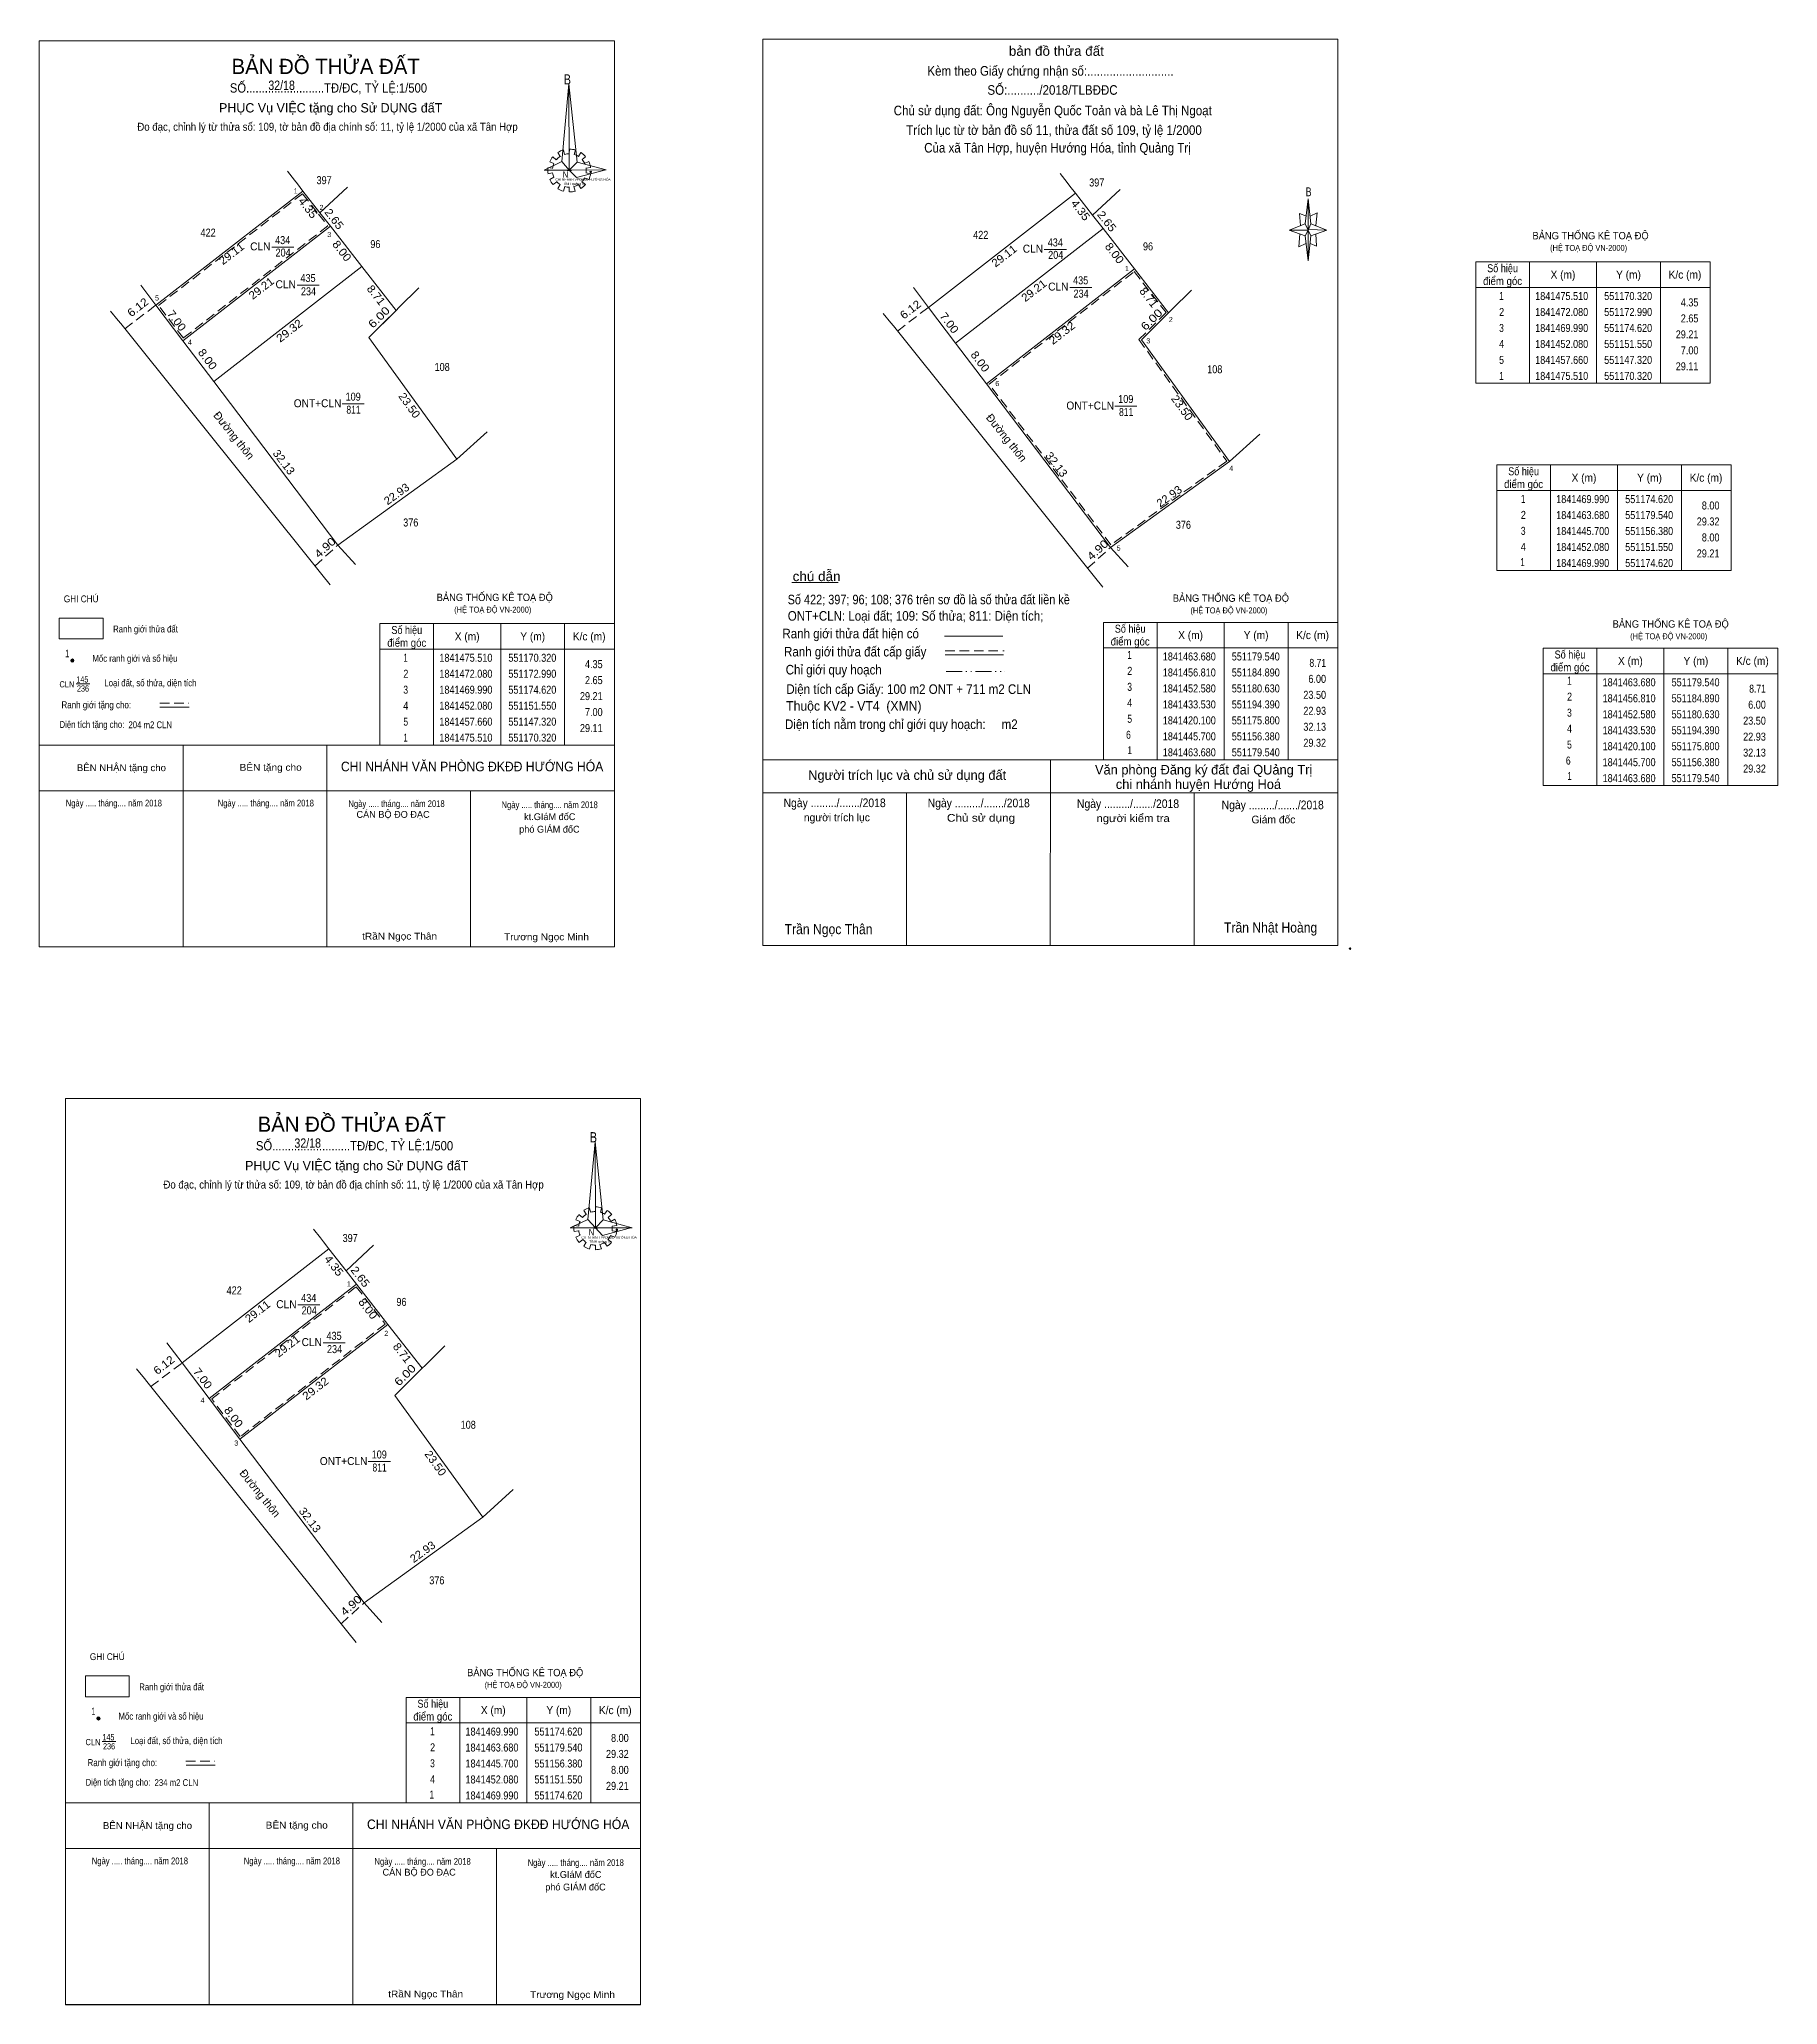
# Model space of a CAD drawing. Header units: metres. Extents: x 550338 to 551324, y 1841270 to 1841634.
# Drawn here: x 550483.4 to 550755.5, y 1841326.5 to 1841634.1 of the extents above; entities that cross this region are included whole.
import ezdxf
from ezdxf.enums import TextEntityAlignment as Align

# ---------------------------------------------------------------- set-up
doc = ezdxf.new("R2010")
doc.units = ezdxf.units.M
doc.header["$LTSCALE"] = 0.5
doc.header["$PDMODE"] = 32
doc.header["$PDSIZE"] = 0.25
doc.linetypes.add('DASH_DOUBLE_DOT', pattern=[9.2, 5, -1.2, 0.3, -1.2, 0.3, -1.2])
doc.linetypes.add('MEDIUM_DASHED', pattern=[4.5, 3, -1.5])
for name, color, linetype, lineweight in [('1', 7, 'Continuous', 13), ('10', 7, 'Continuous', 13), ('17', 7, 'Continuous', 13), ('32', 7, 'Continuous', 13), ('5', 7, 'Continuous', 13), ('6', 7, 'Continuous', 13), ('63', 7, 'Continuous', 13)]:
    doc.layers.add(name, color=color, linetype=linetype, lineweight=lineweight)
doc.layers.add('7', color=7, linetype='Continuous')

msp = doc.modelspace()

# ---------------------------------------------------------------- texts
at = {"layer": '1'}
for s, height, p in [('BẢN ĐỒ THỬA ĐẤT', 2.383, (550528.25, 1841628.64)), ('PHỤC Vụ VIỆC tặng cho Sử DỤNG đấT', 1.46, (550529.03, 1841622.62)), ('BẢN ĐỒ THỬA ĐẤT', 2.383, (550532.33, 1841463.1)), ('PHỤC Vụ VIỆC tặng cho Sử DỤNG đấT', 1.46, (550533.11, 1841457.08))]:
    msp.add_text(s, height=height, dxfattribs=at).set_placement(p, align=Align.CENTER)
for s, height, width, p in [('32/18', 1.46, 0.85, (550521.355, 1841626.15)), ('SỐ.........................TĐ/ĐC, TỶ LỆ:1/500', 1.46, 0.9, (550528.685, 1841625.73)), ('434', 1.25, 0.85, (550521.52, 1841602.02)), ('BẢNG THỐNG KÊ TOẠ ĐỘ ', 1.15, 0.95, (550726.38, 1841602.77)), ('CLN', 1.25, 0.95, (550518.025, 1841601.04)), ('204', 1.25, 0.85, (550521.59, 1841600.07)), ('CLN', 1.25, 0.95, (550638.925, 1841600.68)), ('434', 1.25, 0.85, (550642.42, 1841601.66)), ('204', 1.25, 0.85, (550642.49, 1841599.71)), ('(HỆ TOẠ ĐỘ VN-2000)', 0.9335, 0.9, (550725.87, 1841600.96)), ('435', 1.25, 0.85, (550525.485, 1841596.09)), ('435', 1.25, 0.85, (550646.385, 1841595.73)), ('CLN', 1.25, 0.95, (550521.995, 1841595.11)), ('234', 1.25, 0.85, (550525.56, 1841594.01)), ('CLN', 1.25, 0.95, (550642.895, 1841594.75)), ('234', 1.25, 0.85, (550646.46, 1841593.65)), ('109', 1.25, 0.85, (550532.55, 1841577.52)), ('ONT+CLN', 1.25, 0.95, (550526.98, 1841576.49)), ('811', 1.25, 0.8, (550532.61, 1841575.48)), ('ONT+CLN', 1.25, 0.95, (550647.88, 1841576.13)), ('109', 1.25, 0.85, (550653.45, 1841577.16)), ('811', 1.25, 0.8, (550653.51, 1841575.12)), ('GHI CHÚ', 1.07, 0.9, (550489.99, 1841545.97)), ('BẢNG THỐNG KÊ TOẠ ĐỘ ', 1.15, 0.95, (550554.91, 1841546.16)), ('(HỆ TOẠ ĐỘ VN-2000)', 0.9335, 0.9, (550554.4, 1841544.35)), ('BẢNG THỐNG KÊ TOẠ ĐỘ ', 1.15, 0.95, (550670.1, 1841546.04)), ('(HỆ TOẠ ĐỘ VN-2000)', 0.9335, 0.9, (550669.59, 1841544.23)), ('Ranh giới thửa đất', 1.07, 0.85, (550500.06, 1841541.25)), ('BẢNG THỐNG KÊ TOẠ ĐỘ ', 1.15, 0.95, (550738.92, 1841542)), ('1', 1.167, 0.65, (550487.82, 1841537.36)), ('(HỆ TOẠ ĐỘ VN-2000)', 0.9335, 0.9, (550738.41, 1841540.19)), ('Mốc ranh giới và số hiệu', 1.07, 0.85, (550498.405, 1841536.65)), ('Loại đất, số thửa, diện tích', 1.07, 0.85, (550500.825, 1841532.82)), ('Ranh giới tặng cho:', 1.1, 0.85, (550492.355, 1841529.37)), ('Diện tích tặng cho:', 1.07, 0.85, (550491.675, 1841526.31)), ('204 m2 CLN', 1.07, 0.85, (550500.8, 1841526.26)), ('SỐ.........................TĐ/ĐC, TỶ LỆ:1/500', 1.46, 0.9, (550532.765, 1841460.19)), ('32/18', 1.46, 0.85, (550525.435, 1841460.61)), ('434', 1.25, 0.85, (550525.6, 1841436.48)), ('CLN', 1.25, 0.95, (550522.105, 1841435.5)), ('204', 1.25, 0.85, (550525.67, 1841434.53)), ('CLN', 1.25, 0.95, (550526.075, 1841429.57)), ('435', 1.25, 0.85, (550529.565, 1841430.55)), ('234', 1.25, 0.85, (550529.64, 1841428.47)), ('109', 1.25, 0.85, (550536.63, 1841411.98)), ('ONT+CLN', 1.25, 0.95, (550531.06, 1841410.95)), ('811', 1.25, 0.8, (550536.69, 1841409.94)), ('GHI CHÚ', 1.07, 0.9, (550494.07, 1841380.43)), ('BẢNG THỐNG KÊ TOẠ ĐỘ ', 1.15, 0.95, (550559.67, 1841377.9)), ('Ranh giới thửa đất', 1.07, 0.85, (550504.14, 1841375.71)), ('(HỆ TOẠ ĐỘ VN-2000)', 0.9335, 0.9, (550559.16, 1841376.09)), ('1', 1.167, 0.65, (550491.9, 1841371.82)), ('Mốc ranh giới và số hiệu', 1.07, 0.85, (550502.485, 1841371.11)), ('Loại đất, số thửa, diện tích', 1.07, 0.85, (550504.905, 1841367.28)), ('Ranh giới tặng cho:', 1.1, 0.85, (550496.435, 1841363.83)), ('Diện tích tặng cho:', 1.07, 0.85, (550495.755, 1841360.77)), ('234 m2 CLN', 1.07, 0.85, (550504.88, 1841360.72))]:
    msp.add_text(s, height=height, dxfattribs=dict(at, width=width)).set_placement(p, align=Align.CENTER)
for s, height, width, p in [('B', 1.585, 0.8, (550565.5, 1841627)), ('CHI NHÁNH VPĐKĐĐ-HƯỚNG HÓA', 0.3749, 0.95, (550564.19, 1841611.93)), ('N', 0.9904, 0.9, (550565.34, 1841612.43)), ('TỈNH quảng trị', 0.375, 1.05, (550565.4, 1841611.28)), ('145', 0.9726, 0.8, (550489.23, 1841533.41)), ('236', 0.9726, 0.8, (550489.33, 1841531.99)), ('B', 1.585, 0.8, (550569.58, 1841461.46)), ('CHI NHÁNH VPĐKĐĐ-HƯỚNG HÓA', 0.3749, 0.95, (550568.27, 1841446.39)), ('TỈNH quảng trị', 0.375, 1.05, (550569.48, 1841445.74)), ('N', 0.9904, 0.9, (550569.42, 1841446.89)), ('145', 0.9726, 0.8, (550493.31, 1841367.87)), ('236', 0.9726, 0.8, (550493.41, 1841366.45))]:
    msp.add_text(s, height=height, dxfattribs=dict(at, width=width)).set_placement(p)
for s, height, width, p in [('CLN', 0.9726, 0.9, (550488.93, 1841532.65)), ('BÊN NHẬN tặng cho', 1.07, 1.05, (550503.26, 1841519.54)), ('BÊN tặng cho', 1.07, 1.1, (550524.5, 1841519.6)), ('CHI NHÁNH VĂN PHÒNG ĐKĐĐ HƯỚNG HÓA', 1.496, 0.95, (550571.69, 1841519.52)), ('Ngày ..... tháng.... năm 2018', 1.05, 0.85, (550502.63, 1841514.02)), ('Ngày ..... tháng.... năm 2018', 1.05, 0.85, (550526.41, 1841514.02)), ('Ngày ..... tháng.... năm 2018', 1.05, 0.85, (550546.87, 1841513.93)), ('Ngày ..... tháng.... năm 2018', 1.05, 0.85, (550570.83, 1841513.75)), ('tRầN Ngọc Thân', 1.07, 1.1, (550545.68, 1841493.18)), ('Trương Ngọc Minh', 1.07, 1.1, (550569.44, 1841493.08)), ('CLN', 0.9726, 0.9, (550493.01, 1841367.11)), ('BÊN NHẬN tặng cho', 1.07, 1.05, (550507.34, 1841354)), ('BÊN tặng cho', 1.07, 1.1, (550528.58, 1841354.06)), ('CHI NHÁNH VĂN PHÒNG ĐKĐĐ HƯỚNG HÓA', 1.496, 0.95, (550575.77, 1841353.98)), ('Ngày ..... tháng.... năm 2018', 1.05, 0.85, (550506.71, 1841348.48)), ('Ngày ..... tháng.... năm 2018', 1.05, 0.85, (550530.49, 1841348.48)), ('Ngày ..... tháng.... năm 2018', 1.05, 0.85, (550550.95, 1841348.39)), ('Ngày ..... tháng.... năm 2018', 1.05, 0.85, (550574.91, 1841348.21)), ('tRầN Ngọc Thân', 1.07, 1.1, (550549.76, 1841327.64)), ('Trương Ngọc Minh', 1.07, 1.1, (550573.52, 1841327.54))]:
    msp.add_text(s, height=height, dxfattribs=dict(at, width=width)).set_placement(p, align=Align.RIGHT)
for s, p in [('CÁN BỘ ĐO ĐẠC', (550544.52, 1841512.24)), ('phó GIÁM đốC', (550567.99, 1841509.92)), ('kt.GIáM đốC', (550567.33, 1841511.88)), ('CÁN BỘ ĐO ĐẠC', (550548.6, 1841346.7)), ('phó GIÁM đốC', (550572.07, 1841344.38)), ('kt.GIáM đốC', (550571.41, 1841346.34))]:
    msp.add_text(s, height=1.07, dxfattribs=at).set_placement(p, align=Align.RIGHT)
at = {"layer": '5'}
for s, height, width, p in [('bản đồ thửa đất', 1.5, 1.05, (550642.59, 1841631.49)), ('Kèm theo Giấy chứng nhận số:...........................', 1.5, 0.9, (550641.67, 1841628.38)), ('SỐ:........../2018/TLBĐĐC', 1.5, 0.9, (550641.985, 1841625.39)), ('Chủ sử dụng đất: Ông Nguyễn Quốc Toản và bà Lê Thị Ngoạt', 1.5, 0.9, (550642.025, 1841622.18)), ('Trích lục từ tờ bản đồ số 11, thửa đất số 109, tỷ lệ 1/2000 ', 1.5, 0.9, (550642.47, 1841619.11)), ('Của xã Tân Hợp, huyện Hướng Hóa, tỉnh Quảng Trị', 1.5, 0.9, (550642.76, 1841616.35)), ('B', 1.378, 0.75, (550682.055, 1841609.51))]:
    msp.add_text(s, height=height, dxfattribs=dict(at, width=width)).set_placement(p, align=Align.CENTER)
at = {"layer": '6'}
for s, height, width, p in [('chú dẫn', 1.5, 1.05, (550605.07, 1841549.28)), ('Ranh giới thửa đất hiện có ', 1.5, 0.9, (550610.65, 1841540.33)), ('Ranh giới thửa đất cấp giấy', 1.5, 0.9, (550611.11, 1841537.49)), ('Chỉ giới quy hoạch', 1.5, 0.9, (550607.75, 1841534.67)), ('Ngày ........./......./2018', 1.35, 0.9, (550607.89, 1841513.91)), ('Ngày ........./......./2018', 1.35, 0.9, (550630.44, 1841513.89)), ('Ngày ........./......./2018', 1.35, 0.9, (550653.8, 1841513.77)), ('Ngày ........./......./2018', 1.35, 0.9, (550676.44, 1841513.59)), ('Chủ sử dụng', 1.2, 1.15, (550630.8, 1841511.63)), ('người kiểm tra', 1.2, 1.1, (550654.6, 1841511.57)), ('Trần Ngọc Thân', 1.58, 0.9, (550606.94, 1841494.03)), ('Trần Nhật Hoàng', 1.58, 0.9, (550676.115, 1841494.28))]:
    msp.add_text(s, height=height, dxfattribs=dict(at, width=width)).set_placement(p, align=Align.CENTER)
for s, width, p in [('Số 422; 397; 96; 108; 376 trên sơ đồ là số thửa đất liền kề', 0.85, (550600.54, 1841545.65)), ('ONT+CLN: Loại đất; 109: Số thửa; 811: Diện tích;', 0.9, (550600.56, 1841543.09)), ('Diện tích cấp Giấy: 100 m2 ONT + 711 m2 CLN', 0.9, (550600.34, 1841531.63)), ('Thuộc KV2 - VT4  (XMN)', 0.95, (550600.31, 1841529)), ('Diện tích nằm trong chỉ giới quy hoạch:     m2', 0.9, (550600.13, 1841526.13))]:
    msp.add_text(s, height=1.5, dxfattribs=dict(at, width=width)).set_placement(p)
for s, height, p in [(' Văn phòng Đăng ký đất đai QUảng Trị', 1.5, (550665.355, 1841519.02)), ('Người trích lục và chủ sử dụng đất', 1.5, (550619.245, 1841518.18)), ('chi nhánh huyện Hướng Hoá', 1.5, (550664.82, 1841516.75)), ('người trích lục', 1.2, (550608.245, 1841511.7)), ('Giám đốc', 1.2, (550676.555, 1841511.37))]:
    msp.add_text(s, height=height, dxfattribs=at).set_placement(p, align=Align.CENTER)
at = {"layer": '63'}
for s, width, p in [('397', 0.85, (550528.005, 1841611.4)), ('397', 0.85, (550648.905, 1841611.04)), ('422', 0.85, (550509.855, 1841603.2)), ('422', 0.85, (550630.755, 1841602.84)), ('96', 0.85, (550536.03, 1841601.4)), ('96', 0.85, (550656.93, 1841601.04)), ('điểm góc', 0.9, (550712.41, 1841595.62)), ('Số hiệu', 0.85, (550712.41, 1841597.62)), ('X (m)', 0.95, (550721.86, 1841596.62)), ('Y (m)', 0.95, (550732.115, 1841596.62)), ('K/c (m)', 0.95, (550740.955, 1841596.62)), (' 1', 0.75, (550712.06, 1841593.27)), ('1841475.510', 0.85, (550721.66, 1841593.27)), ('551170.320', 0.85, (550732.06, 1841593.27)), (' 2', 0.85, (550712.065, 1841590.77)), ('1841472.080', 0.85, (550721.66, 1841590.77)), ('551172.990', 0.85, (550732.06, 1841590.77)), (' 3', 0.8, (550712.055, 1841588.27)), ('1841469.990', 0.85, (550721.66, 1841588.27)), ('551174.620', 0.85, (550732.06, 1841588.27)), (' 4', 0.85, (550712.06, 1841585.77)), ('1841452.080', 0.85, (550721.66, 1841585.77)), ('551151.550', 0.85, (550732.06, 1841585.77)), ('108', 0.85, (550546.475, 1841582.17)), ('108', 0.85, (550667.375, 1841581.81)), (' 5', 0.8, (550712.065, 1841583.27)), (' 1', 0.75, (550712.06, 1841580.77)), ('1841457.660', 0.85, (550721.66, 1841583.27)), ('1841475.510', 0.85, (550721.66, 1841580.77)), ('551147.320', 0.85, (550732.06, 1841583.27)), ('551170.320', 0.85, (550732.06, 1841580.77)), ('Số hiệu', 0.85, (550715.7, 1841565.84)), ('X (m)', 0.95, (550725.15, 1841564.84)), ('Y (m)', 0.95, (550735.405, 1841564.84)), ('K/c (m)', 0.95, (550744.245, 1841564.84)), ('điểm góc', 0.9, (550715.7, 1841563.84)), (' 2', 0.85, (550715.465, 1841559.02)), (' 1', 0.75, (550715.46, 1841561.52)), ('1841469.990', 0.85, (550724.95, 1841561.49)), ('1841463.680', 0.85, (550724.95, 1841558.99)), ('551174.620', 0.85, (550735.35, 1841561.49)), ('551179.540', 0.85, (550735.35, 1841558.99)), ('376', 0.85, (550541.565, 1841557.83)), ('376', 0.85, (550662.465, 1841557.47)), (' 3', 0.8, (550715.455, 1841556.52)), ('1841445.700', 0.85, (550724.95, 1841556.49)), ('551156.380', 0.85, (550735.35, 1841556.49)), (' 4', 0.85, (550715.46, 1841554.02)), ('1841452.080', 0.85, (550724.95, 1841553.99)), ('551151.550', 0.85, (550735.35, 1841553.99)), (' 1', 0.75, (550715.35, 1841551.63)), ('1841469.990', 0.85, (550724.95, 1841551.49)), ('551174.620', 0.85, (550735.35, 1841551.49)), ('Số hiệu', 0.85, (550540.94, 1841541.01)), ('Số hiệu', 0.85, (550654.14, 1841541.21)), ('điểm góc', 0.9, (550540.94, 1841539.01)), ('X (m)', 0.95, (550550.39, 1841540.01)), ('Y (m)', 0.95, (550560.645, 1841540.01)), ('K/c (m)', 0.95, (550569.485, 1841540.01)), ('điểm góc', 0.9, (550654.14, 1841539.21)), ('X (m)', 0.95, (550663.59, 1841540.21)), ('Y (m)', 0.95, (550673.845, 1841540.21)), ('K/c (m)', 0.95, (550682.685, 1841540.21)), ('Số hiệu', 0.85, (550722.96, 1841537.17)), (' 2', 0.85, (550540.595, 1841534.16)), (' 1', 0.75, (550540.59, 1841536.66)), ('1841475.510', 0.85, (550550.19, 1841536.66)), ('1841472.080', 0.85, (550550.19, 1841534.16)), ('551170.320', 0.85, (550560.59, 1841536.66)), ('551172.990', 0.85, (550560.59, 1841534.16)), (' 2', 0.85, (550653.875, 1841534.61)), (' 1', 0.75, (550653.87, 1841537.11)), ('1841463.680', 0.85, (550663.39, 1841536.86)), ('1841456.810', 0.85, (550663.39, 1841534.36)), ('551179.540', 0.85, (550673.79, 1841536.86)), ('551184.890', 0.85, (550673.79, 1841534.36)), ('điểm góc', 0.9, (550722.96, 1841535.17)), ('X (m)', 0.95, (550732.41, 1841536.17)), ('Y (m)', 0.95, (550742.665, 1841536.17)), ('K/c (m)', 0.95, (550751.505, 1841536.17)), (' 3', 0.8, (550540.585, 1841531.66)), ('1841469.990', 0.85, (550550.19, 1841531.66)), ('551174.620', 0.85, (550560.59, 1841531.66)), (' 3', 0.8, (550653.865, 1841532.11)), ('1841452.580', 0.85, (550663.39, 1841531.86)), ('551180.630', 0.85, (550673.79, 1841531.86)), (' 1', 0.75, (550722.69, 1841533.07)), ('1841463.680', 0.85, (550732.21, 1841532.82)), ('551179.540', 0.85, (550742.61, 1841532.82)), (' 4', 0.85, (550540.59, 1841529.16)), ('1841452.080', 0.85, (550550.19, 1841529.16)), ('551151.550', 0.85, (550560.59, 1841529.16)), (' 4', 0.85, (550653.87, 1841529.61)), ('1841433.530', 0.85, (550663.39, 1841529.36)), ('551194.390', 0.85, (550673.79, 1841529.36)), (' 3', 0.8, (550722.685, 1841528.07)), (' 2', 0.85, (550722.695, 1841530.57)), ('1841456.810', 0.85, (550732.21, 1841530.32)), ('551184.890', 0.85, (550742.61, 1841530.32)), (' 5', 0.8, (550540.595, 1841526.66)), ('1841457.660', 0.85, (550550.19, 1841526.66)), ('551147.320', 0.85, (550560.59, 1841526.66)), (' 5', 0.8, (550653.875, 1841527.11)), ('1841420.100', 0.85, (550663.39, 1841526.86)), ('551175.800', 0.85, (550673.79, 1841526.86)), (' 4', 0.85, (550722.69, 1841525.57)), ('1841452.580', 0.85, (550732.21, 1841527.82)), ('1841433.530', 0.85, (550732.21, 1841525.32)), ('551180.630', 0.85, (550742.61, 1841527.82)), ('551194.390', 0.85, (550742.61, 1841525.32)), (' 1', 0.75, (550540.59, 1841524.16)), ('1841475.510', 0.85, (550550.19, 1841524.16)), ('551170.320', 0.85, (550560.59, 1841524.16)), ('6', 0.8, (550653.87, 1841524.61)), (' 1', 0.75, (550653.89, 1841522.2)), ('1841445.700', 0.85, (550663.39, 1841524.36)), ('1841463.680', 0.85, (550663.39, 1841521.86)), ('551156.380', 0.85, (550673.79, 1841524.36)), ('551179.540', 0.85, (550673.79, 1841521.86)), (' 5', 0.8, (550722.695, 1841523.07)), ('1841420.100', 0.85, (550732.21, 1841522.82)), ('551175.800', 0.85, (550742.61, 1841522.82)), ('6', 0.8, (550722.69, 1841520.57)), ('1841445.700', 0.85, (550732.21, 1841520.32)), ('551156.380', 0.85, (550742.61, 1841520.32)), (' 1', 0.75, (550722.71, 1841518.16)), ('1841463.680', 0.85, (550732.21, 1841517.82)), ('551179.540', 0.85, (550742.61, 1841517.82)), ('397', 0.85, (550532.085, 1841445.86)), ('422', 0.85, (550513.935, 1841437.66)), ('96', 0.85, (550540.11, 1841435.86)), ('108', 0.85, (550550.555, 1841416.63)), ('376', 0.85, (550545.645, 1841392.29)), ('điểm góc', 0.9, (550545.02, 1841370.97)), ('Số hiệu', 0.85, (550545.02, 1841372.97)), ('X (m)', 0.95, (550554.47, 1841371.97)), ('Y (m)', 0.95, (550564.725, 1841371.97)), ('K/c (m)', 0.95, (550573.565, 1841371.97)), (' 1', 0.75, (550544.78, 1841368.65)), ('1841469.990', 0.85, (550554.27, 1841368.62)), ('551174.620', 0.85, (550564.67, 1841368.62)), (' 2', 0.85, (550544.785, 1841366.15)), ('1841463.680', 0.85, (550554.27, 1841366.12)), ('551179.540', 0.85, (550564.67, 1841366.12)), (' 3', 0.8, (550544.775, 1841363.65)), ('1841445.700', 0.85, (550554.27, 1841363.62)), ('551156.380', 0.85, (550564.67, 1841363.62)), (' 4', 0.85, (550544.78, 1841361.15)), ('1841452.080', 0.85, (550554.27, 1841361.12)), ('551151.550', 0.85, (550564.67, 1841361.12)), (' 1', 0.75, (550544.67, 1841358.76)), ('1841469.990', 0.85, (550554.27, 1841358.62)), ('551174.620', 0.85, (550564.67, 1841358.62))]:
    msp.add_text(s, height=1.25, dxfattribs=dict(at, width=width)).set_placement(p, align=Align.CENTER)
for s, height, width, p in [(' 1', 0.8, 0.9, (550523.87, 1841609.94)), (' 2', 0.8, 0.9, (550527.9, 1841607.36)), (' 3', 0.8, 0.95, (550529.11, 1841603.12)), (' 1', 0.8, 0.9, (550653.94, 1841597.79)), (' 5', 0.8, 0.9, (550502.16, 1841593.2)), ('4.35', 1.25, 0.85, (550743.06, 1841592.27)), ('2.65', 1.25, 0.85, (550743.06, 1841589.77)), (' 2', 0.8, 0.9, (550660.81, 1841589.82)), ('29.21', 1.25, 0.85, (550743.06, 1841587.27)), (' 4', 0.8, 0.95, (550507.31, 1841586.28)), (' 3', 0.8, 0.95, (550657.27, 1841586.49)), ('7.00', 1.25, 0.85, (550743.06, 1841584.77)), ('29.11', 1.25, 0.85, (550743.06, 1841582.27)), ('6', 0.8, 0.9, (550633.65, 1841579.8)), (' 4', 0.8, 0.95, (550670.26, 1841566.53)), ('8.00', 1.25, 0.85, (550746.35, 1841560.49)), ('29.32', 1.25, 0.85, (550746.35, 1841557.99)), ('5', 0.8, 0.9, (550652.63, 1841554.05)), ('29.21', 1.25, 0.85, (550746.35, 1841552.99)), ('8.00', 1.25, 0.85, (550746.35, 1841555.49)), ('4.35', 1.25, 0.85, (550571.59, 1841535.66)), ('8.71', 1.25, 0.8, (550684.79, 1841535.86)), ('2.65', 1.25, 0.85, (550571.59, 1841533.16)), ('6.00', 1.25, 0.85, (550684.79, 1841533.36)), ('8.71', 1.25, 0.8, (550753.61, 1841531.82)), ('29.21', 1.25, 0.85, (550571.59, 1841530.66)), ('7.00', 1.25, 0.85, (550571.59, 1841528.16)), ('23.50', 1.25, 0.85, (550684.79, 1841530.86)), ('22.93', 1.25, 0.85, (550684.79, 1841528.36)), ('6.00', 1.25, 0.85, (550753.61, 1841529.32)), ('29.11', 1.25, 0.85, (550571.59, 1841525.66)), ('32.13', 1.25, 0.85, (550684.79, 1841525.86)), ('23.50', 1.25, 0.85, (550753.61, 1841526.82)), ('29.32', 1.25, 0.85, (550684.79, 1841523.36)), ('32.13', 1.25, 0.85, (550753.61, 1841521.82)), ('22.93', 1.25, 0.85, (550753.61, 1841524.32)), ('29.32', 1.25, 0.85, (550753.61, 1841519.32)), (' 1', 0.8, 0.9, (550532.19, 1841438.9)), (' 2', 0.8, 0.9, (550538.04, 1841431.16)), (' 4', 0.8, 0.95, (550509.3, 1841420.69)), (' 3', 0.8, 0.95, (550514.56, 1841413.99)), ('29.32', 1.25, 0.85, (550575.67, 1841365.12)), ('8.00', 1.25, 0.85, (550575.67, 1841367.62)), ('8.00', 1.25, 0.85, (550575.67, 1841362.62)), ('29.21', 1.25, 0.85, (550575.67, 1841360.12))]:
    msp.add_text(s, height=height, dxfattribs=dict(at, width=width)).set_placement(p, align=Align.RIGHT)
for s, rotation, width, p in [('4.35', 307.898, 1.1, (550524.9791, 1841607.3138)), ('2.65', 307.951, 1.1, (550529.0909, 1841605.5743)), ('4.35', 307.898, 1.1, (550645.8791, 1841606.9538)), ('2.65', 307.951, 1.1, (550649.991, 1841605.2142)), ('29.11', 37.815, 1.05, (550513.9019, 1841600.0374)), ('8.00', 307.944, 1.1, (550530.2962, 1841600.5743)), ('29.11', 37.815, 1.05, (550634.8019, 1841599.6774)), ('8.00', 307.944, 1.1, (550651.1962, 1841600.2143)), ('29.21', 37.823, 1.05, (550518.5617, 1841594.6177)), ('8.71', 307.91, 1.05, (550535.6522, 1841593.659)), ('29.21', 37.823, 1.05, (550639.4617, 1841594.2577)), ('8.71', 307.91, 1.05, (550656.5522, 1841593.299)), ('6.12', 37.815, 1.1, (550499.2369, 1841591.6439)), ('7.00', 307.164, 1.1, (550504.4352, 1841589.6826)), ('6.00', 44.798, 1.2, (550537.0296, 1841590.1295)), ('6.12', 37.815, 1.1, (550620.1369, 1841591.284)), ('7.00', 307.164, 1.1, (550625.3352, 1841589.3226)), ('6.00', 44.798, 1.2, (550657.9296, 1841589.7695)), ('29.32', 37.824, 1.1, (550522.9517, 1841587.9765)), ('29.32', 37.824, 1.1, (550643.8517, 1841587.6165)), ('8.00', 307.128, 1.1, (550509.2639, 1841583.6322)), ('8.00', 307.128, 1.1, (550630.1639, 1841583.2722)), ('23.50', 305.841, 1.05, (550540.8547, 1841576.416)), ('23.50', 305.841, 1.05, (550661.7547, 1841576.056)), ('32.13', 307.184, 1.05, (550521.2134, 1841567.5227)), ('32.13', 307.184, 1.05, (550642.1134, 1841567.1627)), ('22.93', 35.846, 1.05, (550539.709, 1841562.4069)), ('22.93', 35.846, 1.05, (550660.609, 1841562.0469)), ('4.90', 42.242, 1.15, (550528.5648, 1841554.0602)), ('4.90', 42.242, 1.15, (550649.4648, 1841553.7002)), ('4.35', 307.898, 1.1, (550529.0591, 1841441.7738)), ('2.65', 307.951, 1.1, (550533.1709, 1841440.0342)), ('8.00', 307.944, 1.1, (550534.3762, 1841435.0343)), ('29.11', 37.815, 1.05, (550517.9819, 1841434.4974)), ('29.21', 37.823, 1.05, (550522.6417, 1841429.0777)), ('6.12', 37.815, 1.1, (550503.3169, 1841426.104)), ('8.71', 307.91, 1.05, (550539.7322, 1841428.119)), ('7.00', 307.164, 1.1, (550508.5152, 1841424.1426)), ('6.00', 44.798, 1.2, (550541.1096, 1841424.5895)), ('29.32', 37.824, 1.1, (550527.0317, 1841422.4365)), ('8.00', 307.128, 1.1, (550513.3439, 1841418.0922)), ('23.50', 305.841, 1.05, (550544.9347, 1841410.876)), ('32.13', 307.184, 1.05, (550525.2934, 1841401.9827)), ('22.93', 35.846, 1.05, (550543.789, 1841396.8669)), ('4.90', 42.242, 1.15, (550532.6448, 1841388.5202))]:
    msp.add_text(s, height=1.25, rotation=rotation, dxfattribs=dict(at, width=width)).set_placement(p, align=Align.CENTER)
for p in [(550513.4014, 1841571.6909), (550634.3015, 1841571.3308), (550517.4814, 1841406.1508)]:
    msp.add_text('Đường thôn', height=1.25, rotation=308.722, dxfattribs=at).set_placement(p, align=Align.CENTER)
at = {"layer": '7', "width": 0.9}
for p in [(550528.54, 1841619.76), (550532.62, 1841454.22)]:
    msp.add_text('Đo đạc, chỉnh lý từ thửa số: 109, tờ bản đồ địa chính số: 11, tỷ lệ 1/2000 của xã Tân Hợp', height=1.25, dxfattribs=at).set_placement(p, align=Align.CENTER)

# ---------------------------------------------------------------- hatches: boundary and pattern name
at = {"layer": '1'}
h = msp.add_hatch(color=256, dxfattribs=at)
edge = h.paths.add_edge_path()
edge.add_ellipse((550488.609, 1841536.8477), major_axis=(0, 0.2597), ratio=0.95813483, start_angle=0, end_angle=360)
h = msp.add_hatch(color=256, dxfattribs=at)
edge = h.paths.add_edge_path()
edge.add_ellipse((550492.689, 1841371.3077), major_axis=(0, 0.2597), ratio=0.95813483, start_angle=0, end_angle=360)

# ---------------------------------------------------------------- linework, layer by layer
for p, q in [((550563.79, 1841615.7), (550564.34, 1841615.23)), ((550564.95, 1841615.75), (550564.56, 1841616.34)), ((550565.45, 1841616.75), (550565.63, 1841616.04)), ((550566.37, 1841616.16), (550566.39, 1841616.89)), ((550567.33, 1841616.75), (550567.15, 1841616.02)), ((550567.81, 1841615.75), (550568.2, 1841616.34)), ((550568.92, 1841615.7), (550568.37, 1841615.25)), ((550563.03, 1841614), (550563.75, 1841613.88)), ((550563.75, 1841613.15), (550563.03, 1841613.04)), ((550563.97, 1841614.61), (550563.31, 1841614.88)), ((550563.31, 1841612.15), (550563.97, 1841612.47)), ((550566.02, 1841613.56), (550566.72, 1841613.56)), ((550569.44, 1841612.13), (550568.72, 1841612.4)), ((550568.77, 1841614.63), (550569.42, 1841614.95)), ((550569.73, 1841614), (550568.98, 1841613.88)), ((550568.98, 1841613.15), (550569.73, 1841613.04)), ((550564.4, 1841611.79), (550563.84, 1841611.33)), ((550564.56, 1841610.72), (550564.93, 1841611.35)), ((550565.67, 1841611.01), (550565.45, 1841610.31)), ((550566.37, 1841610.19), (550566.37, 1841610.9)), ((550567.09, 1841611.01), (550567.31, 1841610.33)), ((550568.2, 1841610.72), (550567.81, 1841611.33)), ((550568.33, 1841611.79), (550568.92, 1841611.35)), ((550489.2, 1841533.21), (550491.35, 1841533.21)), ((550502.32, 1841529.55), (550506.87, 1841529.55)), ((550483.44, 1841523.63), (550573.44, 1841523.63)), ((550505.94, 1841523.63), (550505.94, 1841492.05)), ((550528.44, 1841523.63), (550528.44, 1841492.05)), ((550483.44, 1841516.47), (550573.44, 1841516.47)), ((550550.92, 1841516.47), (550550.92, 1841492.05)), ((550568.05, 1841449.07), (550567.39, 1841449.34)), ((550567.87, 1841450.16), (550568.42, 1841449.69)), ((550569.03, 1841450.21), (550568.64, 1841450.8)), ((550569.53, 1841451.21), (550569.71, 1841450.5)), ((550570.45, 1841450.62), (550570.47, 1841451.35)), ((550571.41, 1841451.21), (550571.23, 1841450.48)), ((550571.89, 1841450.21), (550572.28, 1841450.8)), ((550573, 1841450.16), (550572.45, 1841449.71)), ((550572.85, 1841449.09), (550573.5, 1841449.41)), ((550567.11, 1841448.46), (550567.83, 1841448.34)), ((550567.83, 1841447.61), (550567.11, 1841447.5)), ((550567.39, 1841446.61), (550568.05, 1841446.93)), ((550568.48, 1841446.25), (550567.92, 1841445.79)), ((550570.1, 1841448.02), (550570.8, 1841448.02)), ((550572.41, 1841446.25), (550573, 1841445.81)), ((550573.52, 1841446.59), (550572.8, 1841446.86)), ((550573.81, 1841448.46), (550573.06, 1841448.34)), ((550573.06, 1841447.61), (550573.81, 1841447.5)), ((550568.64, 1841445.18), (550569.01, 1841445.81)), ((550569.75, 1841445.47), (550569.53, 1841444.77)), ((550570.45, 1841444.65), (550570.45, 1841445.36)), ((550571.17, 1841445.47), (550571.39, 1841444.79)), ((550572.28, 1841445.18), (550571.89, 1841445.79)), ((550493.28, 1841367.67), (550495.43, 1841367.67)), ((550506.4, 1841364.01), (550510.95, 1841364.01)), ((550487.52, 1841358.09), (550577.52, 1841358.09)), ((550510.02, 1841358.09), (550510.02, 1841326.51)), ((550532.52, 1841358.09), (550532.52, 1841326.51)), ((550487.52, 1841350.93), (550577.52, 1841350.93)), ((550555, 1841350.93), (550555, 1841326.51))]:
    msp.add_line(p, q, dxfattribs=at)
at = {"layer": '1', "linetype": 'MEDIUM_DASHED'}
for p, q in [((550502.29, 1841530.17), (550506.84, 1841530.17)), ((550506.37, 1841364.63), (550510.92, 1841364.63))]:
    msp.add_line(p, q, dxfattribs=at)
at = {"layer": '1'}
for points in [[(550483.44, 1841492.05), (550483.44, 1841633.84), (550573.44, 1841633.84), (550573.44, 1841492.05)], [(550483.44, 1841492.05), (550483.44, 1841633.84), (550573.44, 1841633.84), (550573.44, 1841492.05)], [(550566.32, 1841627.09), (550566.37, 1841613.59), (550565.19, 1841614.93)], [(550566.32, 1841627.09), (550566.37, 1841613.59), (550567.61, 1841614.84)], [(550562.44, 1841613.59), (550565.19, 1841614.93), (550566.37, 1841613.59)], [(550572.13, 1841613.63), (550566.37, 1841613.59), (550567.61, 1841614.84)], [(550572.08, 1841613.65), (550567.5, 1841612.42), (550566.37, 1841613.59)], [(550524.69, 1841610.33), (550527.36, 1841606.9), (550528.99, 1841604.81), (550505.92, 1841586.9), (550501.69, 1841592.48)], [(550645.59, 1841609.97), (550648.26, 1841606.54), (550649.89, 1841604.45), (550626.82, 1841586.54), (550622.59, 1841592.12)], [(550528.99, 1841604.81), (550533.91, 1841598.5), (550510.75, 1841580.52), (550505.92, 1841586.9)], [(550649.89, 1841604.45), (550654.81, 1841598.14), (550631.65, 1841580.16), (550626.82, 1841586.54)], [(550533.91, 1841598.5), (550539.26, 1841591.63), (550535, 1841587.4), (550548.76, 1841568.35), (550530.17, 1841554.92), (550510.75, 1841580.52)], [(550654.81, 1841598.14), (550660.16, 1841591.27), (550655.9, 1841587.04), (550669.66, 1841567.99), (550651.07, 1841554.56), (550631.65, 1841580.16)], [(550486.57, 1841543.5), (550493.41, 1841543.5), (550493.41, 1841540.23), (550486.57, 1841540.23)], [(550487.52, 1841326.51), (550487.52, 1841468.3), (550577.52, 1841468.3), (550577.52, 1841326.51)], [(550487.52, 1841326.51), (550487.52, 1841468.3), (550577.52, 1841468.3), (550577.52, 1841326.51)], [(550570.4, 1841461.55), (550570.45, 1841448.05), (550569.27, 1841449.39)], [(550570.4, 1841461.55), (550570.45, 1841448.05), (550571.69, 1841449.3)], [(550566.52, 1841448.05), (550569.27, 1841449.39), (550570.45, 1841448.05)], [(550576.21, 1841448.09), (550570.45, 1841448.05), (550571.69, 1841449.3)], [(550576.16, 1841448.11), (550571.58, 1841446.88), (550570.45, 1841448.05)], [(550528.77, 1841444.79), (550531.44, 1841441.36), (550533.07, 1841439.27), (550510, 1841421.36), (550505.77, 1841426.94)], [(550533.07, 1841439.27), (550537.99, 1841432.96), (550514.83, 1841414.98), (550510, 1841421.36)], [(550537.99, 1841432.96), (550543.34, 1841426.09), (550539.08, 1841421.86), (550552.84, 1841402.81), (550534.25, 1841389.38), (550514.83, 1841414.98)], [(550490.65, 1841377.96), (550497.49, 1841377.96), (550497.49, 1841374.69), (550490.65, 1841374.69)]]:
    msp.add_lwpolyline(points, close=True, dxfattribs=at)
at = {"layer": '1', "linetype": 'MEDIUM_DASHED'}
for points in [[(550524.64, 1841609.91), (550527.12, 1841606.72), (550528.57, 1841604.86), (550505.98, 1841587.32), (550502.11, 1841592.42)], [(550654.76, 1841597.72), (550659.76, 1841591.3), (550655.51, 1841587.07), (550669.24, 1841568.06), (550651.13, 1841554.97), (550632.07, 1841580.1)], [(550533.02, 1841438.85), (550537.57, 1841433.01), (550514.89, 1841415.4), (550510.42, 1841421.3)]]:
    msp.add_lwpolyline(points, close=True, dxfattribs=at)
at = {"layer": '1'}
for centre, major_axis, start_param, end_param in [((550566.378, 1841613.539), (3.3649, 0), 2.43958176, 2.72400246), ((550566.378, 1841613.539), (2.6372, 0), 2.13373541, 2.44496261), ((550566.378, 1841613.539), (3.3649, 0), 1.84955988, 2.13900916), ((550566.378, 1841613.539), (2.6372, 0), 1.56985589, 1.85611068), ((550566.378, 1841613.539), (3.3649, 0), 1.27924208, 1.56332225), ((550566.378, 1841613.539), (2.6372, 0), 1.00270906, 1.2755622), ((550566.378, 1841613.539), (3.3649, 0), 0.71056237, 0.99687234), ((550566.378, 1841613.539), (3.3649, 0), 3.00667928, 3.29139349), ((550566.378, 1841613.539), (2.6372, 0), 2.72368549, 3.01515824), ((550566.378, 1841613.539), (2.6372, 0), 3.28229955, 3.56105054), ((550566.378, 1841613.539), (2.6372, 0), 5.56137327, 5.83951437), ((550566.378, 1841613.539), (2.6372, 0), 0.42678376, 0.70646463), ((550566.378, 1841613.539), (2.6372, 0), 6.13558388, 6.41618463), ((550566.378, 1841613.539), (3.3649, 0), 0.1390515, 0.43393316), ((550566.378, 1841613.539), (3.3649, 0), 5.85230288, 6.13839648), ((550566.378, 1841613.539), (3.3649, 0), 3.56988637, 3.85691866), ((550566.378, 1841613.539), (2.6372, 0), 3.86077574, 4.13258255), ((550566.3588, 1841613.519), (3.3649, 0), 4.1470906, 4.43659307), ((550566.378, 1841613.539), (2.6372, 0), 4.43854677, 4.71314001), ((550566.378, 1841613.539), (3.3649, 0), 4.71301008, 4.99761054), ((550566.378, 1841613.539), (2.6372, 0), 4.99087134, 5.28933161), ((550566.378, 1841613.539), (3.3649, 0), 5.28561416, 5.56798705), ((550570.458, 1841447.999), (3.3649, 0), 2.43958176, 2.72400246), ((550570.458, 1841447.999), (2.6372, 0), 2.13373541, 2.44496261), ((550570.458, 1841447.999), (3.3649, 0), 1.84955988, 2.13900916), ((550570.458, 1841447.999), (2.6372, 0), 1.56985589, 1.85611068), ((550570.458, 1841447.999), (3.3649, 0), 1.27924208, 1.56332225), ((550570.458, 1841447.999), (2.6372, 0), 1.00270906, 1.2755622), ((550570.458, 1841447.999), (3.3649, 0), 0.71056237, 0.99687234), ((550570.458, 1841447.999), (2.6372, 0), 0.42678376, 0.70646463), ((550570.458, 1841447.999), (3.3649, 0), 0.1390515, 0.43393316), ((550570.458, 1841447.999), (3.3649, 0), 3.00667928, 3.29139349), ((550570.458, 1841447.999), (3.3649, 0), 3.56988637, 3.85691866), ((550570.458, 1841447.999), (2.6372, 0), 2.72368549, 3.01515824), ((550570.458, 1841447.999), (2.6372, 0), 3.28229955, 3.56105054), ((550570.458, 1841447.999), (2.6372, 0), 3.86077574, 4.13258255), ((550570.458, 1841447.999), (2.6372, 0), 5.56137327, 5.83951437), ((550570.458, 1841447.999), (2.6372, 0), 6.13558388, 6.41618463), ((550570.458, 1841447.999), (3.3649, 0), 5.85230288, 6.13839648), ((550570.4388, 1841447.979), (3.3649, 0), 4.1470906, 4.43659307), ((550570.458, 1841447.999), (2.6372, 0), 4.43854677, 4.71314001), ((550570.458, 1841447.999), (3.3649, 0), 4.71301008, 4.99761054), ((550570.458, 1841447.999), (2.6372, 0), 4.99087134, 5.28933161), ((550570.458, 1841447.999), (3.3649, 0), 5.28561416, 5.56798705)]:
    msp.add_ellipse(centre, major_axis=major_axis, ratio=0.995001, start_param=start_param, end_param=end_param, dxfattribs=at)
for centre in [(550488.609, 1841536.8477), (550492.689, 1841371.3077)]:
    msp.add_ellipse(centre, major_axis=(0, 0.2597), ratio=0.958135, dxfattribs=at)
for p in [(550569.73, 1841613.31), (550573.81, 1841447.77)]:
    msp.add_point(p, dxfattribs=at)
at = {"layer": '10'}
for p, q in [((550522.29, 1841613.42), (550523.36, 1841612.03)), ((550643.19, 1841613.06), (550644.26, 1841611.67)), ((550524.69, 1841610.33), (550527.36, 1841606.9)), ((550645.59, 1841609.97), (550648.26, 1841606.54)), ((550527.36, 1841606.9), (550528.99, 1841604.81)), ((550648.26, 1841606.54), (550649.89, 1841604.45)), ((550499.33, 1841595.6), (550501.69, 1841592.48)), ((550539.72, 1841592.08), (550542.84, 1841595.16)), ((550620.23, 1841595.24), (550622.59, 1841592.12)), ((550660.62, 1841591.72), (550663.74, 1841594.8)), ((550501.69, 1841592.48), (550505.92, 1841586.9)), ((550539.26, 1841591.63), (550539.72, 1841592.08)), ((550622.59, 1841592.12), (550626.82, 1841586.54)), ((550660.16, 1841591.27), (550660.62, 1841591.72)), ((550553.53, 1841572.65), (550548.76, 1841568.35)), ((550674.43, 1841572.29), (550669.66, 1841567.99)), ((550530.17, 1841554.92), (550548.76, 1841568.35)), ((550651.07, 1841554.56), (550669.66, 1841567.99)), ((550530.17, 1841554.92), (550532.94, 1841551.87)), ((550651.07, 1841554.56), (550653.84, 1841551.51)), ((550526.37, 1841447.88), (550527.44, 1841446.49)), ((550528.77, 1841444.79), (550531.44, 1841441.36)), ((550531.44, 1841441.36), (550533.07, 1841439.27)), ((550503.41, 1841430.06), (550505.77, 1841426.94)), ((550543.8, 1841426.54), (550546.92, 1841429.62)), ((550505.77, 1841426.94), (550510, 1841421.36)), ((550543.34, 1841426.09), (550543.8, 1841426.54)), ((550557.61, 1841407.11), (550552.84, 1841402.81)), ((550534.25, 1841389.38), (550552.84, 1841402.81)), ((550534.25, 1841389.38), (550537.02, 1841386.33))]:
    msp.add_line(p, q, dxfattribs=at)
for points in [[(550523.36, 1841612.03), (550523.82, 1841611.44), (550524.69, 1841610.33)], [(550644.26, 1841611.67), (550644.72, 1841611.08), (550645.59, 1841609.97)], [(550528.99, 1841604.81), (550533.91, 1841598.5), (550539.26, 1841591.63)], [(550649.89, 1841604.45), (550654.81, 1841598.14), (550660.16, 1841591.27)], [(550505.92, 1841586.9), (550510.75, 1841580.52), (550530.17, 1841554.92)], [(550626.82, 1841586.54), (550631.65, 1841580.16), (550651.07, 1841554.56)], [(550527.44, 1841446.49), (550527.9, 1841445.9), (550528.77, 1841444.79)], [(550533.07, 1841439.27), (550537.99, 1841432.96), (550543.34, 1841426.09)], [(550510, 1841421.36), (550514.83, 1841414.98), (550534.25, 1841389.38)]]:
    msp.add_lwpolyline(points, dxfattribs=at)
at = {"layer": '17'}
for p, q in [((550601.2, 1841549.07), (550608.44, 1841549.07)), ((550641.64, 1841492.23), (550641.66, 1841521.33)), ((550619.14, 1841492.25), (550619.16, 1841516.16)), ((550664.14, 1841492.21), (550664.16, 1841516.12))]:
    msp.add_line(p, q, dxfattribs=at)
at = {"layer": '32'}
for p, q in [((550501.69, 1841592.48), (550524.69, 1841610.33)), ((550531.66, 1841610.92), (550527.36, 1841606.9)), ((550622.59, 1841592.12), (550645.59, 1841609.97)), ((550652.56, 1841610.56), (550648.26, 1841606.54)), ((550505.92, 1841586.9), (550528.99, 1841604.81)), ((550626.82, 1841586.54), (550649.89, 1841604.45)), ((550510.75, 1841580.52), (550533.91, 1841598.5)), ((550631.65, 1841580.16), (550654.81, 1841598.14)), ((550495.8, 1841590.04), (550494.59, 1841591.54)), ((550616.7, 1841589.68), (550615.49, 1841591.18)), ((550535, 1841587.4), (550548.76, 1841568.35)), ((550655.9, 1841587.04), (550669.66, 1841567.99)), ((550528.95, 1841548.7), (550527.65, 1841550.32)), ((550649.85, 1841548.34), (550648.55, 1841549.96)), ((550505.77, 1841426.94), (550528.77, 1841444.79)), ((550535.74, 1841445.38), (550531.44, 1841441.36)), ((550510, 1841421.36), (550533.07, 1841439.27)), ((550514.83, 1841414.98), (550537.99, 1841432.96)), ((550499.88, 1841424.5), (550498.67, 1841426)), ((550539.08, 1841421.86), (550552.84, 1841402.81)), ((550533.03, 1841383.16), (550531.73, 1841384.78))]:
    msp.add_line(p, q, dxfattribs=at)
at = {"layer": '32', "linetype": 'MEDIUM_DASHED'}
for p, q in [((550496.81, 1841588.78), (550501.69, 1841592.48)), ((550617.71, 1841588.42), (550622.59, 1841592.12)), ((550500.89, 1841423.24), (550505.77, 1841426.94))]:
    msp.add_line(p, q, dxfattribs=at)
at = {"layer": '32'}
for points in [[(550535, 1841587.4), (550537.19, 1841589.57), (550539.26, 1841591.63)], [(550655.9, 1841587.04), (550658.09, 1841589.21), (550660.16, 1841591.27)], [(550527.65, 1841550.32), (550496.18, 1841589.57), (550495.8, 1841590.04)], [(550648.55, 1841549.96), (550617.08, 1841589.21), (550616.7, 1841589.68)], [(550539.08, 1841421.86), (550541.27, 1841424.03), (550543.34, 1841426.09)], [(550531.73, 1841384.78), (550500.26, 1841424.03), (550499.88, 1841424.5)]]:
    msp.add_lwpolyline(points, dxfattribs=at)
at = {"layer": '5'}
for p, q in [((550596.64, 1841492.27), (550596.64, 1841634.07)), ((550681.51, 1841605.21), (550682.01, 1841609.11)), ((550681.51, 1841603.31), (550679.01, 1841604.21)), ((550682.41, 1841603.31), (550682.01, 1841599.41)), ((550682.41, 1841605.21), (550684.91, 1841604.21)), ((550683.21, 1841603.61), (550683.31, 1841601.71)), ((550683.31, 1841601.71), (550682.31, 1841602.11))]:
    msp.add_line(p, q, dxfattribs=at)
for points in [[(550483.44, 1841633.84), (550573.44, 1841633.84), (550573.44, 1841492.04), (550483.44, 1841492.04)], [(550682.01, 1841609.11), (550682.41, 1841605.21), (550682.01, 1841604.21)], [(550682.01, 1841604.21), (550679.01, 1841604.21), (550681.51, 1841605.21), (550682.41, 1841603.31), (550684.91, 1841604.21), (550682.01, 1841604.31)], [(550682.01, 1841604.21), (550682.01, 1841599.41), (550681.51, 1841603.31)], [(550487.52, 1841468.3), (550577.52, 1841468.3), (550577.52, 1841326.5), (550487.52, 1841326.5)]]:
    msp.add_lwpolyline(points, close=True, dxfattribs=at)
for points in [[(550596.64, 1841634.07), (550686.64, 1841634.07), (550686.64, 1841492.27)], [(550681.71, 1841606.41), (550680.61, 1841606.81), (550680.81, 1841604.91)], [(550682.31, 1841606.41), (550683.41, 1841606.91), (550683.21, 1841604.91)], [(550682.01, 1841604.21), (550681.51, 1841605.21), (550679.01, 1841604.21)], [(550680.71, 1841603.61), (550680.51, 1841601.61), (550681.61, 1841602.11)], [(550682.01, 1841604.21), (550682.41, 1841603.31), (550684.91, 1841604.21)]]:
    msp.add_lwpolyline(points, dxfattribs=at)
at = {"layer": '6'}
for p, q in [((550625.06, 1841540.68), (550634.2, 1841540.68)), ((550625.2, 1841537.75), (550634.34, 1841537.75)), ((550596.64, 1841521.33), (550686.64, 1841521.33)), ((550596.64, 1841516.17), (550686.64, 1841516.17)), ((550686.64, 1841492.27), (550596.64, 1841492.27))]:
    msp.add_line(p, q, dxfattribs=at)
at = {"layer": '6', "linetype": 'MEDIUM_DASHED'}
msp.add_line((550625.2, 1841538.37), (550634.4, 1841538.37), dxfattribs=at)
at = {"layer": '6'}
msp.add_point((550688.54, 1841491.77), dxfattribs=at)
at = {"layer": '63'}
for p, q in [((550519.8, 1841601.54), (550523.26, 1841601.54)), ((550640.7, 1841601.18), (550644.16, 1841601.18)), ((550716.61, 1841599.24), (550716.61, 1841580.24)), ((550727.11, 1841599.24), (550727.11, 1841580.24)), ((550737.11, 1841599.24), (550737.11, 1841580.24)), ((550523.77, 1841595.61), (550527.23, 1841595.61)), ((550644.67, 1841595.25), (550648.13, 1841595.25)), ((550708.21, 1841595.24), (550744.91, 1841595.24)), ((550530.83, 1841577.04), (550534.29, 1841577.04)), ((550651.73, 1841576.68), (550655.19, 1841576.68)), ((550719.9, 1841567.46), (550719.9, 1841550.96)), ((550730.4, 1841567.46), (550730.4, 1841550.96)), ((550740.4, 1841567.46), (550740.4, 1841550.96)), ((550711.5, 1841563.46), (550748.2, 1841563.46)), ((550545.14, 1841542.63), (550545.14, 1841523.63)), ((550555.64, 1841542.63), (550555.64, 1841523.63)), ((550565.64, 1841542.63), (550565.64, 1841523.63)), ((550658.34, 1841542.83), (550658.34, 1841521.33)), ((550668.84, 1841542.83), (550668.84, 1841521.33)), ((550678.84, 1841542.83), (550678.84, 1841521.33)), ((550536.74, 1841538.63), (550573.44, 1841538.63)), ((550649.94, 1841538.83), (550686.64, 1841538.83)), ((550727.16, 1841538.79), (550727.16, 1841517.29)), ((550737.66, 1841538.79), (550737.66, 1841517.29)), ((550747.66, 1841538.79), (550747.66, 1841517.29)), ((550718.76, 1841534.79), (550755.46, 1841534.79)), ((550523.88, 1841436), (550527.34, 1841436)), ((550527.85, 1841430.07), (550531.31, 1841430.07)), ((550534.91, 1841411.5), (550538.37, 1841411.5)), ((550549.22, 1841374.59), (550549.22, 1841358.09)), ((550559.72, 1841374.59), (550559.72, 1841358.09)), ((550569.72, 1841374.59), (550569.72, 1841358.09)), ((550540.82, 1841370.59), (550577.52, 1841370.59))]:
    msp.add_line(p, q, dxfattribs=at)
at = {"layer": '63', "linetype": 'MEDIUM_DASHED'}
for p, q in [((550526.58, 1841551.66), (550530.17, 1841554.92)), ((550647.48, 1841551.3), (550651.07, 1841554.56)), ((550530.66, 1841386.12), (550534.25, 1841389.38))]:
    msp.add_line(p, q, dxfattribs=at)
at = {"layer": '63', "linetype": 'DASH_DOUBLE_DOT'}
msp.add_line((550625.33, 1841535.12), (550634.53, 1841535.12), dxfattribs=at)
at = {"layer": '63'}
for points in [[(550708.21, 1841599.24), (550744.91, 1841599.24), (550744.91, 1841580.24), (550708.21, 1841580.24)], [(550711.5, 1841567.46), (550748.2, 1841567.46), (550748.2, 1841550.96), (550711.5, 1841550.96)], [(550536.74, 1841542.63), (550573.44, 1841542.63), (550573.44, 1841523.63), (550536.74, 1841523.63)], [(550649.94, 1841542.83), (550686.64, 1841542.83), (550686.64, 1841521.33), (550649.94, 1841521.33)], [(550718.76, 1841538.79), (550755.46, 1841538.79), (550755.46, 1841517.29), (550718.76, 1841517.29)], [(550540.82, 1841374.59), (550577.52, 1841374.59), (550577.52, 1841358.09), (550540.82, 1841358.09)]]:
    msp.add_lwpolyline(points, close=True, dxfattribs=at)

msp.set_redraw_order([(e.dxf.handle, doc.entitydb.next_handle()) for e in msp.query("TEXT MTEXT ATTDEF DIMENSION ARC_DIMENSION")])  # texts and dimensions are drawn at this point

doc.saveas('drawing.dxf')
